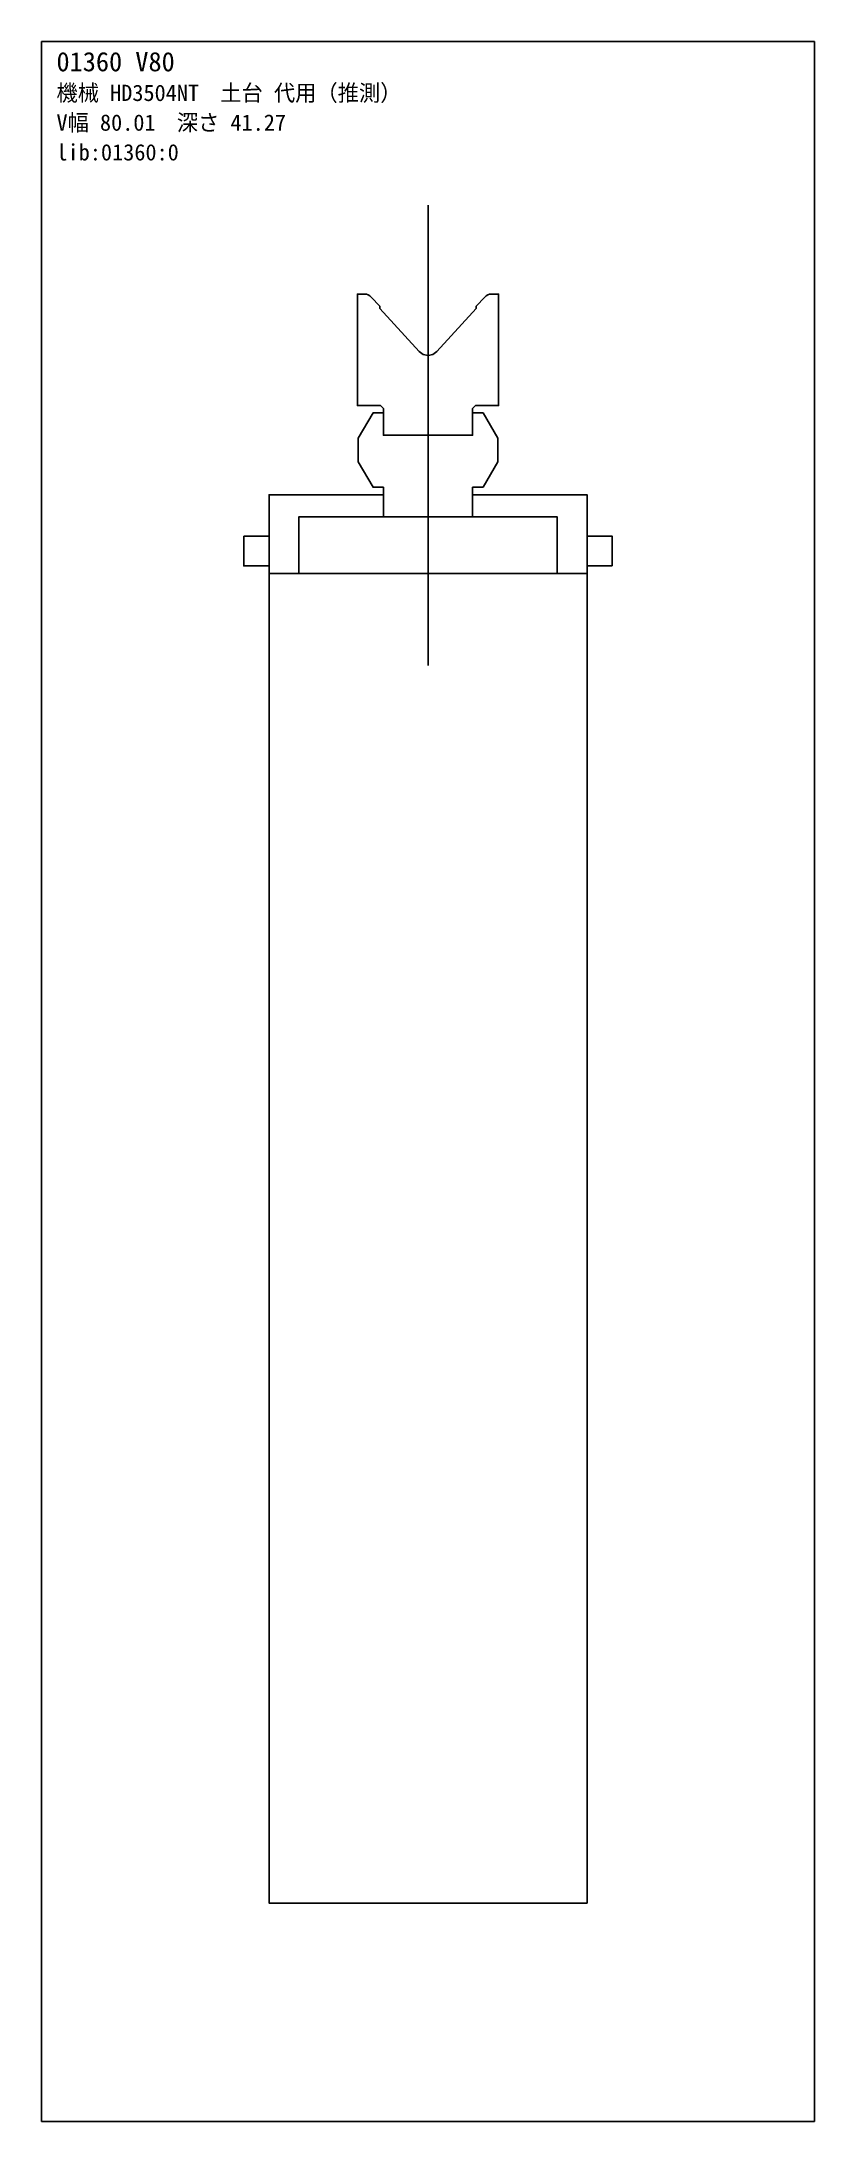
# Model space of a CAD drawing. Extents: x -260 to 3900, y -7630 to 506.
# Drawn here: x 1820 to 2340, y -4830 to -3430 of the extents above; entities that cross this region are included whole.
import ezdxf

# ---------------------------------------------------------------- set-up
doc = ezdxf.new("R2010")
doc.units = 0
for name, color, linetype in [('BASE_GENERIC', 2, 'Continuous'), ('CENTER', 5, 'Continuous'), ('DIE', 4, 'Continuous'), ('FRAME', 8, 'Continuous'), ('TEXT', 7, 'Continuous')]:
    doc.layers.add(name, color=color, linetype=linetype)

msp = doc.modelspace()

# ---------------------------------------------------------------- texts
at = {"layer": 'TEXT'}
for s, height, p in [('01360 V80', 13, (1830, -3450)), ('機械 HD3504NT\u3000土台 代用（推測）', 11, (1830, -3470)), ('V幅 80.01\u3000深さ 41.27', 11, (1830, -3490)), ('lib:01360:0', 11, (1830, -3510))]:
    msp.add_text(s, height=height, dxfattribs=at).set_placement(p)

# ---------------------------------------------------------------- linework, layer by layer
at = {"layer": 'BASE_GENERIC'}
for points in [[(2050, -3694.99), (2110, -3694.99), (2110, -3676.98), (2112, -3675), (2127.5, -3675), (2127.5, -3600), (2122.65, -3600), (2121.4, -3600.12), (2120.23, -3600.5), (2119.14, -3601.11), (2118.23, -3601.93), (2112.49, -3608.17), (2112.49, -3609.65), (2085.89, -3638.68), (2083.23, -3640.61), (2080, -3641.27), (2076.77, -3640.61), (2074.11, -3638.68), (2047.49, -3609.65), (2047.49, -3608.17), (2041.77, -3601.93), (2040.86, -3601.11), (2039.77, -3600.5), (2038.6, -3600.12), (2037.35, -3600), (2032.5, -3600), (2032.5, -3675), (2048, -3675), (2050, -3676.98)], [(2110, -3694.99), (2050.02, -3694.99), (2050, -3694.99), (2050, -3679.99), (2043.01, -3679.99), (2033.01, -3696.99), (2033.01, -3712.99), (2043.01, -3729.99), (2050, -3729.99), (2050, -3734.99), (2050, -3749.99), (2050.02, -3749.99), (2110, -3749.99), (2110, -3734.99), (2110, -3729.99), (2117.01, -3729.99), (2127.01, -3712.99), (2127.01, -3696.99), (2117.01, -3679.99), (2110, -3679.99)], [(2050, -3749.99), (2050, -3734.99), (1973.02, -3734.99), (1973.02, -3762.99), (1973.02, -3782.99), (1973.02, -3787.99), (1993.02, -3787.99), (1993.02, -3749.99)], [(2110, -3734.99), (2110, -3749.99), (2167, -3749.99), (2167, -3787.99), (2187, -3787.99), (2187, -3782.99), (2187, -3762.99), (2187, -3734.99)], [(2050.02, -3749.99), (2050, -3749.99), (1993.02, -3749.99), (1993.02, -3787.99), (2167, -3787.99), (2167, -3749.99), (2110, -3749.99)], [(1956.02, -3762.99), (1956.02, -3782.99), (1973.02, -3782.99), (1973.02, -3762.99)], [(2204, -3782.99), (2204, -3762.99), (2187, -3762.99), (2187, -3782.99)], [(2187, -3787.99), (2167, -3787.99), (1993.02, -3787.99), (1973.02, -3787.99), (1973.02, -4682.99), (2187, -4682.99)]]:
    msp.add_lwpolyline(points, close=True, dxfattribs=at)
at = {"layer": 'CENTER'}
msp.add_line((2080, -3540), (2080, -3850), dxfattribs=at)
at = {"layer": 'DIE'}
msp.add_lwpolyline([(2050, -3694.99), (2110, -3694.99), (2110, -3676.98), (2112, -3675), (2127.5, -3675), (2127.5, -3600), (2122.65, -3600), (2121.4, -3600.12), (2120.23, -3600.5), (2119.14, -3601.11), (2118.23, -3601.93), (2112.49, -3608.17), (2112.49, -3609.65), (2085.89, -3638.68), (2083.23, -3640.61), (2080, -3641.27), (2076.77, -3640.61), (2074.11, -3638.68), (2047.49, -3609.65), (2047.49, -3608.17), (2041.77, -3601.93), (2040.86, -3601.11), (2039.77, -3600.5), (2038.6, -3600.12), (2037.35, -3600), (2032.5, -3600), (2032.5, -3675), (2048, -3675), (2050, -3676.98)], close=True, dxfattribs=at)
at = {"layer": 'FRAME'}
msp.add_lwpolyline([(1820, -3430), (2340, -3430), (2340, -4830), (1820, -4830)], close=True, dxfattribs=at)

msp.set_redraw_order([(e.dxf.handle, doc.entitydb.next_handle()) for e in msp.query("TEXT MTEXT ATTDEF DIMENSION ARC_DIMENSION")])  # texts and dimensions are drawn at this point

doc.saveas('drawing.dxf')
